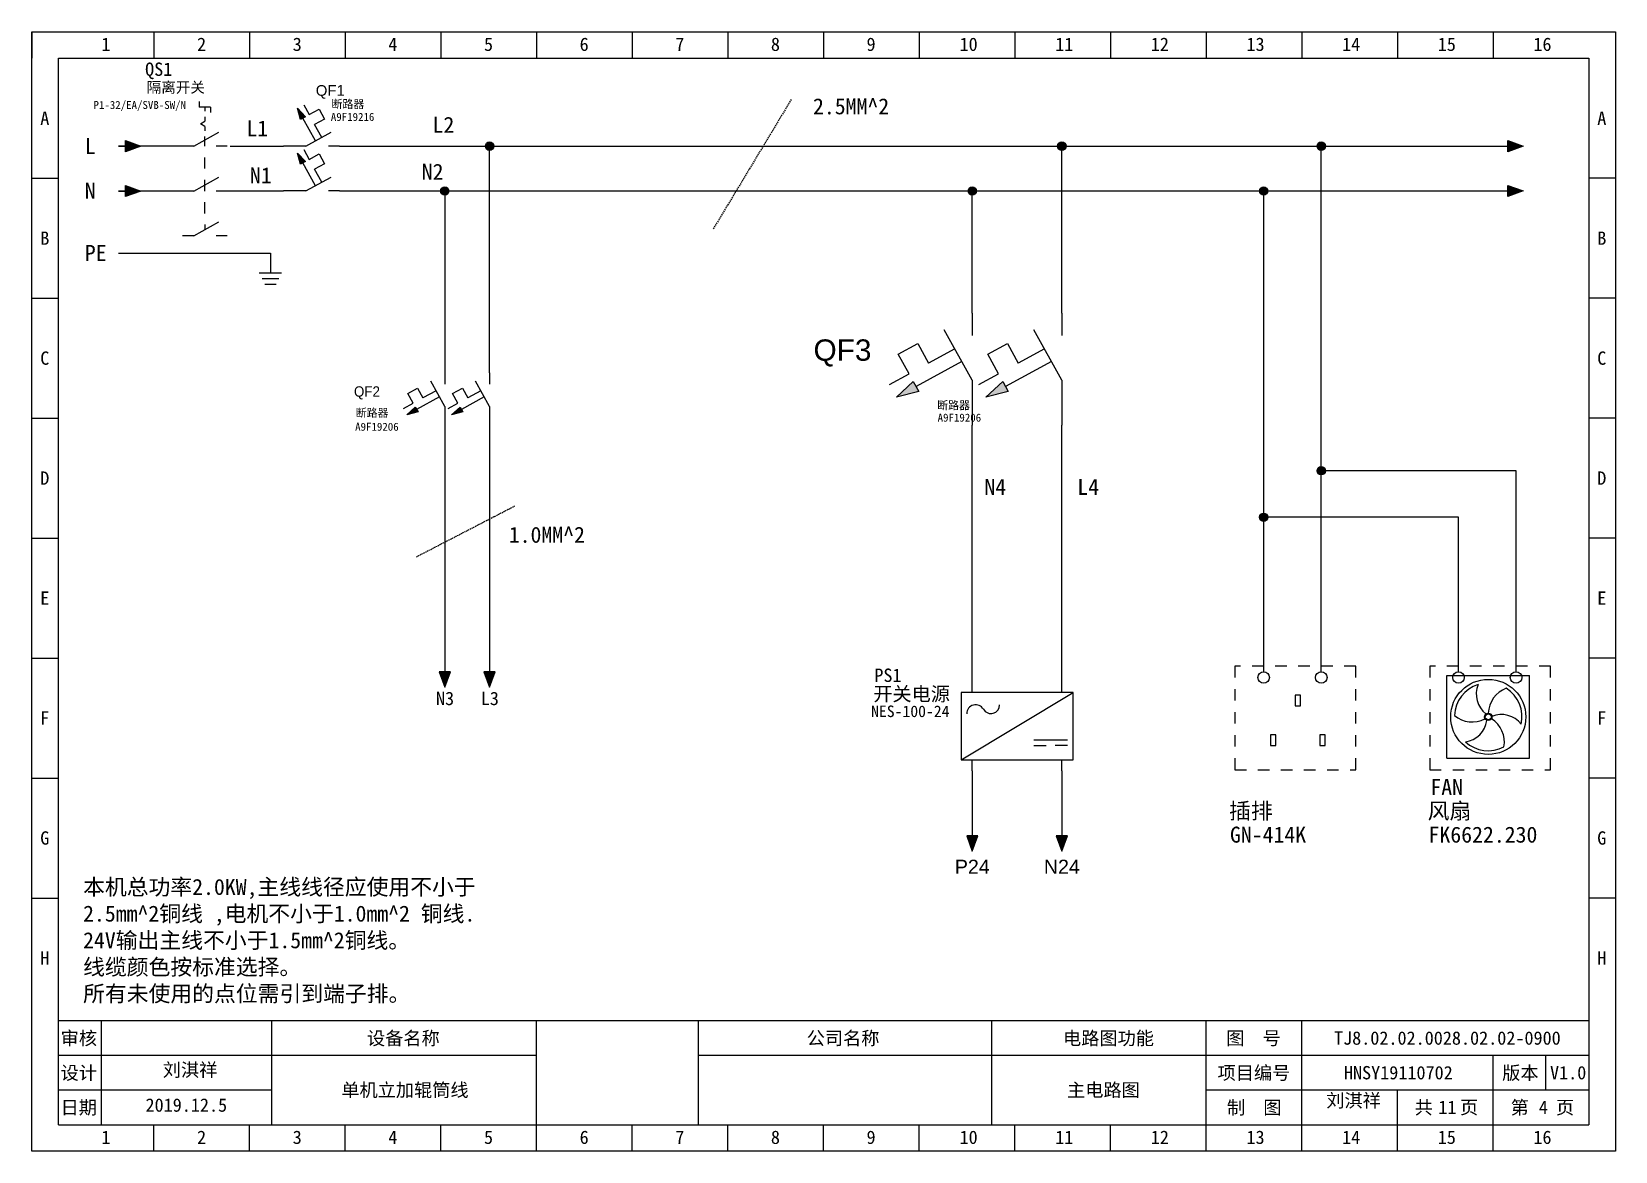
# Model space of a CAD drawing. Header units: millimetres. Extents: x 2035 to 3883, y 1511 to 1945.
# Drawn here: x 2962.8 to 3259.8, y 1735.4 to 1945.4 of the extents above; entities that cross this region are included whole.
import ezdxf
from ezdxf.enums import TextEntityAlignment as Align

# ---------------------------------------------------------------- set-up
doc = ezdxf.new("R2010")
doc.units = ezdxf.units.MM
doc.linetypes.add('EPL_DASH', pattern=[1, 0.5, -0.5])
doc.linetypes.add('HIDDEN', pattern=[0.375, 0.25, -0.125])
for name, color, linetype, lineweight in [('EPLAN300', 5, 'Continuous', 25), ('EPLAN302', 5, 'Continuous', 25), ('EPLAN305', 5, 'EPL_DASH', 25), ('EPLAN311', 1, 'Continuous', 25)]:
    doc.layers.add(name, color=color, linetype=linetype, lineweight=lineweight)
doc.styles.get("Standard").update_dxf_attribs({"font": 'arial.ttf'})
doc.styles.add('宋体', font='')
doc.styles.get('宋体').set_extended_font_data('宋体')

msp = doc.modelspace()

# ---------------------------------------------------------------- texts
at = {"color": 5, "linetype": 'EPL_DASH', "insert": (2972.47, 1786.45), "char_height": 3, "attachment_point": 1, "style": '宋体'}
msp.add_mtext_dynamic_manual_height_columns('本机总功率2.0KW,主线线径应使用不小于2.5mm^ 2铜线 ,电机不小于1.0mm^ 2 铜线. 24V输出主线不小于1.5mm^ 2铜线。\\P线缆颜色按标准选择。\\P所有未使用的点位需引到端子排。', width=76.157, gutter_width=25, heights=[0], dxfattribs=at)
at = {"style": '宋体'}
for tag, p, height in [('QS1', (2984.1, 1937.07), 2.5), ('2.5MM^2', (3109.36, 1929.86), 3), ('L1', (3003.09, 1925.71), 3), ('L2', (3038.01, 1926.39), 3), ('L', (2972.79, 1922.42), 3), ('N1', (3003.75, 1916.91), 3), ('N2', (3035.98, 1917.58), 3), ('N', (2972.79, 1914.02), 3), ('PE', (2972.79, 1902.36), 3), ('N4', (3141.51, 1858.49), 3), ('L4', (3158.93, 1858.49), 3), ('1.0MM^2', (3052.3, 1849.5), 3), ('PS1', (3120.86, 1823.4), 2.5), ('N3', (3038.65, 1819.05), 2.5), ('L3', (3047.05, 1819.05), 2.5), ('NES-100-24', (3120.26, 1816.81), 2.16), ('FAN', (3225.14, 1802.18), 3), ('插排', (3187.39, 1797.72), 3), ('风扇', (3224.63, 1797.72), 3), ('GN-414K', (3187.56, 1793.26), 3), ('FK6622.230', (3224.8, 1793.26), 3)]:
    msp.add_attdef(tag, p, '', height=height, dxfattribs=at)
at = {"color": 5, "style": '宋体'}
for tag, p in [('P1-32/EA/SVB-SW/N', (2974.42, 1930.86)), ('断路器', (3019.06, 1931.03)), ('A9F19216', (3018.93, 1928.62)), ('断路器', (3023.6, 1873.11)), ('断路器', (3132.66, 1874.53)), ('A9F19206', (3023.49, 1870.51)), ('A9F19206', (3132.73, 1872.22))]:
    msp.add_attdef(tag, p, '', height=1.5, dxfattribs=at)
at = {"style": '宋体'}
for tag, text, p in [('TJ8.02.02.0028.02.02-0900', 'TJ8.01.01.0181.00.01-0900', (3228.33, 1756.61)), ('刘淇祥', '', (2992.53, 1750.65)), ('HNSY19110702', '####', (3219.13, 1750.11)), ('V1.0', '1.0', (3250.98, 1750.11)), ('单机立加辊筒线', '', (3032.83, 1746.86)), ('主电路图', '封页', (3163.83, 1746.86)), ('刘淇祥', '', (3210.74, 1744.9)), ('2019.12.5', '2019/09/23', (2991.83, 1744.04)), ('11', '02', (3228.33, 1743.61)), ('4', '01', (3246.33, 1743.61))]:
    msp.add_attdef(tag, text=text, height=2.5, dxfattribs=at).set_placement(p, align=Align.MIDDLE_CENTER)

# ---------------------------------------------------------------- blocks, each defined once
blk = doc.blocks.new('*U89')
blk.add_line((-2.5, 0), (2.5, 0))
blk = doc.blocks.new('*U90')
at = {"color": 0, "linetype": 'ByBlock', "lineweight": -2, "transparency": 16777216}
for p in [(0, 0), (0, -22.5), (0, -45), (0, -67.5), (0, -90), (0, -112.5), (0, -135)]:
    blk.add_blockref('*U89', p, dxfattribs=at)
blk = doc.blocks.new('*U91')
blk.add_line((-2.5, 0), (2.5, 0))
blk = doc.blocks.new('*U92')
at = {"color": 0, "linetype": 'ByBlock', "lineweight": -2, "transparency": 16777216}
for p in [(0, 0), (0, -22.5), (0, -45), (0, -67.5), (0, -90), (0, -112.5), (0, -135)]:
    blk.add_blockref('*U91', p, dxfattribs=at)
blk = doc.blocks.new('制图图框')
for p, q in [((-2700.08, 789.32), (-2403.08, 789.32)), ((-2700.08, 579.32), (-2700.08, 789.32)), ((-2700.08, 789.32), (-2700.08, 784.32)), ((-2700.08, 789.32), (-2695.08, 789.32)), ((-2677.15, 789.32), (-2677.15, 784.32)), ((-2659.21, 789.32), (-2659.21, 784.32)), ((-2641.27, 789.32), (-2641.27, 784.32)), ((-2623.33, 789.32), (-2623.33, 784.32)), ((-2605.4, 789.32), (-2605.4, 784.32)), ((-2587.46, 789.32), (-2587.46, 784.32)), ((-2569.52, 789.32), (-2569.52, 784.32)), ((-2551.58, 789.32), (-2551.58, 784.32)), ((-2533.65, 789.32), (-2533.65, 784.32)), ((-2515.71, 789.32), (-2515.71, 784.32)), ((-2497.77, 789.32), (-2497.77, 784.32)), ((-2479.83, 789.32), (-2479.83, 784.32)), ((-2461.9, 789.32), (-2461.9, 784.32)), ((-2443.96, 789.32), (-2443.96, 784.32)), ((-2426.02, 789.32), (-2426.02, 784.32)), ((-2403.08, 789.32), (-2403.08, 579.32)), ((-2403.08, 789.32), (-2403.08, 784.32)), ((-2695.08, 784.32), (-2408.08, 784.32)), ((-2695.08, 584.32), (-2695.08, 784.32)), ((-2408.08, 784.32), (-2408.08, 584.32)), ((-2408.08, 603.82), (-2695.08, 603.82)), ((-2687.08, 603.82), (-2687.08, 584.32)), ((-2655.08, 603.82), (-2655.08, 584.32)), ((-2655.08, 603.82), (-2655.08, 584.32)), ((-2605.4, 579.32), (-2605.4, 603.82)), ((-2575.08, 603.82), (-2575.08, 584.32)), ((-2575.08, 603.82), (-2575.08, 584.32)), ((-2575.08, 603.82), (-2575.08, 584.32)), ((-2520.08, 603.82), (-2520.08, 584.32)), ((-2479.83, 579.32), (-2479.83, 603.82)), ((-2461.9, 579.32), (-2461.9, 603.82)), ((-2655.08, 597.32), (-2695.08, 597.32)), ((-2605.4, 597.32), (-2655.08, 597.32)), ((-2408.08, 597.32), (-2575.08, 597.32)), ((-2426.02, 579.32), (-2426.02, 597.32)), ((-2416.18, 597.32), (-2416.18, 590.82)), ((-2655.08, 590.82), (-2695.08, 590.82)), ((-2408.08, 590.82), (-2479.83, 590.82)), ((-2443.96, 579.32), (-2443.96, 590.82)), ((-2695.08, 584.32), (-2408.08, 584.32)), ((-2677.15, 579.32), (-2677.15, 584.32)), ((-2659.21, 579.32), (-2659.21, 584.32)), ((-2641.27, 579.32), (-2641.27, 584.32)), ((-2623.33, 579.32), (-2623.33, 584.32)), ((-2587.46, 579.32), (-2587.46, 584.32)), ((-2569.52, 579.32), (-2569.52, 584.32)), ((-2551.58, 579.32), (-2551.58, 584.32)), ((-2533.65, 579.32), (-2533.65, 584.32)), ((-2515.71, 579.32), (-2515.71, 584.32)), ((-2497.77, 579.32), (-2497.77, 584.32)), ((-2403.08, 579.32), (-2700.08, 579.32))]:
    blk.add_line(p, q)
blk.add_blockref('*U90', (-2697.58, 761.82))
at = {"xscale": -1}
blk.add_blockref('*U92', (-2405.58, 761.82), dxfattribs=at)
at = {"style": '宋体'}
for s, p in [('1', (-2687.01, 785.71)), ('2', (-2669.07, 785.71)), ('3', (-2651.13, 785.71)), ('4', (-2633.2, 785.71)), ('5', (-2615.26, 785.71)), ('6', (-2597.32, 785.71)), ('7', (-2579.38, 785.71)), ('8', (-2561.45, 785.71)), ('9', (-2543.51, 785.71)), ('10', (-2526.07, 785.71)), ('11', (-2508.13, 785.71)), ('12', (-2490.2, 785.71)), ('13', (-2472.26, 785.71)), ('14', (-2454.32, 785.71)), ('15', (-2436.38, 785.71)), ('16', (-2418.45, 785.71)), ('A', (-2698.47, 771.84)), ('A', (-2406.47, 771.84)), ('B', (-2698.47, 749.34)), ('B', (-2406.47, 749.34)), ('C', (-2698.47, 726.84)), ('C', (-2406.47, 726.84)), ('D', (-2698.47, 704.34)), ('D', (-2406.47, 704.34)), ('E', (-2698.47, 681.84)), ('E', (-2406.47, 681.84)), ('F', (-2698.47, 659.34)), ('F', (-2406.47, 659.34)), ('G', (-2698.47, 636.84)), ('G', (-2406.47, 636.84)), ('H', (-2698.47, 614.34)), ('H', (-2406.47, 614.34)), ('审核', (-2694.65, 599.29)), ('设备名称', (-2637.2, 599.28)), ('公司名称', (-2554.73, 599.29)), ('电路图功能', (-2506.66, 599.29)), ('图  号', (-2476.05, 599.3)), ('设计', (-2694.66, 592.79)), ('项目编号', (-2477.68, 592.79)), ('版本', (-2424.3, 592.79)), ('日期', (-2694.66, 586.29)), ('制  图', (-2475.91, 586.28)), ('共   页', (-2440.72, 586.31)), ('第   页', (-2422.72, 586.3)), ('1', (-2687.01, 580.71)), ('2', (-2669.07, 580.71)), ('3', (-2651.13, 580.71)), ('4', (-2633.2, 580.71)), ('5', (-2615.26, 580.71)), ('6', (-2597.32, 580.71)), ('7', (-2579.38, 580.71)), ('8', (-2561.45, 580.71)), ('9', (-2543.51, 580.71)), ('10', (-2526.07, 580.71)), ('11', (-2508.13, 580.71)), ('12', (-2490.2, 580.71)), ('13', (-2472.26, 580.71)), ('14', (-2454.32, 580.71)), ('15', (-2436.38, 580.71)), ('16', (-2418.45, 580.71))]:
    blk.add_text(s, height=2.5, dxfattribs=at).set_placement(p)
blk = doc.blocks.new('断路器2P')
at = {"layer": 'EPLAN300', "linetype": 'Continuous', "lineweight": 25, "ltscale": 4}
for points in [[(-4.743, -5.255), (-3.683, -4.276), (-3.347, -4.89)], [(0.857, -5.255), (1.917, -4.276), (2.253, -4.89)]]:
    blk.add_hatch(color=5, dxfattribs=at).paths.add_polyline_path(points, flags=0)
at = {"layer": 'EPLAN300', "color": 5, "linetype": 'Continuous', "lineweight": 25}
for p, q in [((0, 0), (0, -1.4)), ((5.6, 0), (5.6, -1.4)), ((0.002, -4.199), (0.002, -5.599)), ((5.602, -4.199), (5.602, -5.599)), ((0.002, -5.599), (0.002, -6.999)), ((5.602, -5.599), (5.602, -6.999))]:
    blk.add_line(p, q, dxfattribs=at)
at = {"layer": 'EPLAN300', "color": 5, "linetype": 'Continuous', "lineweight": 25, "ltscale": 4}
for p, q in [((-4.625, -2.57), (-3.397, -1.897)), ((-3.397, -1.897), (-2.724, -3.125)), ((0.002, -4.199), (-1.748, -1.049)), ((0.975, -2.57), (2.203, -1.897)), ((2.203, -1.897), (2.876, -3.125)), ((5.602, -4.199), (3.852, -1.049)), ((-3.952, -3.798), (-4.625, -2.57)), ((-1.091, -2.23), (-2.724, -3.125)), ((1.648, -3.798), (0.975, -2.57)), ((4.509, -2.23), (2.876, -3.125)), ((-5.179, -4.471), (-3.952, -3.798)), ((-0.654, -3.017), (-3.515, -4.583)), ((0.421, -4.471), (1.648, -3.798)), ((4.946, -3.017), (2.085, -4.583))]:
    blk.add_line(p, q, dxfattribs=at)
for points in [[(-4.743, -5.255), (-3.683, -4.276), (-3.347, -4.89), (-4.743, -5.255)], [(0.857, -5.255), (1.917, -4.276), (2.253, -4.89), (0.857, -5.255)]]:
    blk.add_lwpolyline(points, close=True, dxfattribs=at)
at = {"color": 5}
blk.add_attdef('17_20010', text='', height=1.754, dxfattribs=at).set_placement((-6.3, -2.975), align=Align.MIDDLE_RIGHT)
blk = doc.blocks.new('隔离开关3P')
at = {"layer": 'EPLAN300', "color": 5, "linetype": 'Continuous', "lineweight": 25, "ltscale": 4}
for p, q in [((2.1, 5.6), (2.1, 4.9)), ((3.5, 4.9), (2.1, 4.9)), ((2.8, 4.9), (2.8, 4.38)), ((3.5, 4.9), (3.5, 4.2)), ((2.27, 2.8), (2.8, 3.15)), ((2.8, 2.45), (2.27, 2.8)), ((2.8, 3.68), (2.8, 3.15)), ((2.8, 2.45), (2.8, 1.93)), ((1.4, 0), (4.55, 1.75)), ((2.8, 0), (2.8, 1.23)), ((1.4, -5.6), (4.55, -3.85)), ((1.4, -11.2), (4.55, -9.45)), ((2.8, -9.8), (2.8, -10.41))]:
    blk.add_line(p, q, dxfattribs=at)
at = {"layer": 'EPLAN300', "color": 5, "linetype": 'Continuous', "lineweight": 25}
for p, q in [((1.4, 0), (0, 0)), ((5.6, 0), (4.2, 0)), ((2.8, -2.8), (2.8, -1.4)), ((1.4, -5.6), (0, -5.6)), ((2.8, -5.6), (2.8, -4.2)), ((5.6, -5.6), (4.2, -5.6)), ((2.8, -8.4), (2.8, -7)), ((1.4, -11.2), (0, -11.2)), ((5.6, -11.2), (4.2, -11.2))]:
    blk.add_line(p, q, dxfattribs=at)
at = {"color": 5}
blk.add_attdef('17_20010', text='', height=1.75, dxfattribs=at).set_placement((2.8, 6.3), align=Align.BOTTOM_CENTER)
blk = doc.blocks.new('接地标识')
at = {"layer": 'EPLAN300', "color": 5, "linetype": 'Continuous', "lineweight": 25, "ltscale": 4}
for p, q in [((1.05, 2.1), (-1.05, 2.1)), ((0.7, 2.8), (-0.7, 2.8)), ((1.4, 1.4), (-1.4, 1.4)), ((0, 0), (0, 1.4))]:
    blk.add_line(p, q, dxfattribs=at)
at = {"color": 5}
blk.add_attdef('17_20010', text='', height=1.7535, dxfattribs=at).set_placement((-2.8, 1.92465), align=Align.MIDDLE_RIGHT)
blk = doc.blocks.new('开关电源')
at = {"layer": 'EPLAN300', "color": 5, "linetype": 'Continuous', "lineweight": 25, "ltscale": 4}
for p, q in [((0, -1.4), (0, 0)), ((11.2, -1.4), (11.2, 0)), ((-1.4, -9.8), (12.6, -1.4)), ((7.69, -7.33), (11.89, -7.33)), ((0, -11.2), (0, -9.8)), ((7.69, -8.03), (9.23, -8.03)), ((11.89, -8.03), (10.35, -8.03)), ((11.2, -11.2), (11.2, -9.8))]:
    blk.add_line(p, q, dxfattribs=at)
blk.add_lwpolyline([(-1.4, -9.8), (12.6, -9.8), (12.6, -1.4), (-1.4, -1.4)], close=True, dxfattribs=at)
for centre, radius, start, end in [((0.43, -4.05), 1.12, 30, 180), ((2.34, -2.95), 1.08, 210, 0)]:
    blk.add_arc(centre, radius, start, end, dxfattribs=at)
at = {"color": 5}
blk.add_attdef('17_20010', text='', height=1.75, dxfattribs=at).set_placement((-2.8, -2.98), align=Align.MIDDLE_RIGHT)
blk = doc.blocks.new('_U5')
at = {"color": 7, "linetype": 'Continuous', "lineweight": 25}
for centre, radius, start, end in [((34.2, 17.5), 86.4, 157.3036, 232.3695), ((85.3, -51.9), 95.9, 110.1869, 177.7236)]:
    blk.add_arc(centre, radius, start, end, dxfattribs=at)
blk = doc.blocks.new('_U7')
blk.add_blockref('_U5', (18517.8, 9069.5))
for p, rotation in [((18449.1, 8986.9), 120.0000000000103), ((18555, 8968.7), 239.9999999999896)]:
    blk.add_blockref('_U5', p, dxfattribs=dict(rotation=rotation))
blk = doc.blocks.new('风扇')
at = {"color": 7, "linetype": 'Continuous', "lineweight": 25}
for p, q in [((18363.9, 9151.8), (18650.7, 9151.8)), ((18363.9, 8865), (18363.9, 9151.8)), ((18650.7, 8865), (18650.7, 9151.8)), ((18363.9, 8865), (18650.7, 8865))]:
    blk.add_line(p, q, dxfattribs=at)
for radius in [130.4, 13, 10.4]:
    blk.add_circle((18507.3, 9008.4), radius, dxfattribs=at)
for start, end in [(107.3564, 177.7039), (347.3564, 57.7039), (227.3564, 297.7039)]:
    blk.add_arc((18507.3, 9008.4), 117.4, start, end, dxfattribs=at)
blk.add_blockref('_U7', (0, 0))
blk = doc.blocks.new('EPLSYM_LibrarySPECIAL_Symbol17_Variant0_Placement1')
at = {"layer": 'EPLAN302', "color": 5, "linetype": 'Continuous', "lineweight": 25, "ltscale": 4}
blk.add_line((0, 1), (0, 4), dxfattribs=at)
blk.add_circle((0, 0), 1, dxfattribs=at)
at = {"color": 5}
blk.add_attdef('17_20039', text='', height=1.3026, dxfattribs=at).set_placement((2.3, 1.5), align=Align.BOTTOM_LEFT)
at = {"color": 0}
blk.add_attdef('17_20036', text='', height=1.8036, dxfattribs=at).set_placement((0, -1.36072), align=Align.TOP_CENTER)
blk = doc.blocks.new('EPLSYM_LibrarySPECIAL_Symbol0_Variant0_Placement-12')
at = {"layer": 'EPLAN305', "color": 5, "linetype": 'EPL_DASH', "lineweight": 25, "ltscale": 4}
blk.add_lwpolyline([(0, -18), (21, -18), (21, 0), (0, 0)], close=True, dxfattribs=at)
at = {"color": 5}
blk.add_attdef('17_20010', text='', height=2.505, dxfattribs=at).set_placement((-1.5, -1.001), align=Align.TOP_RIGHT)
at = {"color": 73}
blk.add_attdef('17_20300', text='', height=1.8036, dxfattribs=at).set_placement((-1.5, -5.13947), align=Align.TOP_RIGHT)
at = {"color": 0}
for tag, p in [('17_20027', (-1.5, -8.22017)), ('17_20901[1]', (-1.5, -11.30087)), ('17_20011', (-1.5, -14.38157)), ('17_20025', (-1.5, -17.46227)), ('17_20024', (-1.5, -20.54297))]:
    blk.add_attdef(tag, text='', height=1.8036, dxfattribs=at).set_placement(p, align=Align.TOP_RIGHT)
blk = doc.blocks.new('箭头')
at = {"layer": 'EPLAN311', "linetype": 'Continuous', "lineweight": 25, "ltscale": 4}
blk.add_hatch(color=1, dxfattribs=at).paths.add_polyline_path([(0.875, 0.7), (2.8, 0), (0.875, -0.7)], flags=0)
at = {"layer": 'EPLAN311', "color": 1, "linetype": 'Continuous', "lineweight": 25, "ltscale": 4}
blk.add_line((0, 0), (0.875, 0), dxfattribs=at)
blk.add_lwpolyline([(0.875, 0.7), (2.8, 0), (0.875, -0.7)], close=True, dxfattribs=at)
at = {"color": 5}
blk.add_attdef('70_20010', text='', height=1.7535, dxfattribs=at).set_placement((3.5, -0.17535), align=Align.MIDDLE_LEFT)
blk = doc.blocks.new('短接圆点')
at = {"layer": 'EPLAN311', "linetype": 'Continuous', "lineweight": 25, "ltscale": 4}
h = blk.add_hatch(color=1, dxfattribs=at)
edge = h.paths.add_edge_path()
edge.add_arc((0, 0), 0.525, 0, 360)
at = {"layer": 'EPLAN311', "color": 1, "linetype": 'Continuous', "lineweight": 25, "ltscale": 4}
blk.add_circle((0, 0), 0.525, dxfattribs=at)
blk = doc.blocks.new('箭头下')
at = {"layer": 'EPLAN311', "linetype": 'Continuous', "lineweight": 25, "ltscale": 4}
blk.add_hatch(color=1, dxfattribs=at).paths.add_polyline_path([(-0.7, -0.875), (0, -2.8), (0.7, -0.875)], flags=0)
at = {"layer": 'EPLAN311', "color": 1, "linetype": 'Continuous', "lineweight": 25, "ltscale": 4}
blk.add_line((0, 0), (0, -0.875), dxfattribs=at)
blk.add_lwpolyline([(-0.7, -0.875), (0, -2.8), (0.7, -0.875)], close=True, dxfattribs=at)
at = {"color": 5}
blk.add_attdef('70_20010', text='', height=1.7535, dxfattribs=at).set_placement((0, -3.8507), align=Align.TOP_CENTER)

# ---------------------------------------------------------------- linework, layer by layer
at = {"color": 5, "linetype": 'HIDDEN'}
for p, q in [((3105.29, 1932.65), (3090.65, 1908.36)), ((3034.99, 1846.88), (3053.47, 1856.43))]:
    msp.add_line(p, q, dxfattribs=at)
for p, q in [((2991.11, 1923.87), (2979.11, 1923.87)), ((3000.07, 1923.87), (3010.07, 1923.87)), ((3020.57, 1923.88), (3238.34, 1923.88)), ((3048.7, 1881.37), (3048.7, 1923.88)), ((3156.02, 1892.57), (3156.02, 1923.88)), ((3204.68, 1828.54), (3204.68, 1923.88)), ((2991.11, 1915.47), (2979.11, 1915.47)), ((3010.07, 1915.47), (2999.51, 1915.47)), ((3020.57, 1915.48), (3238.34, 1915.48)), ((3040.3, 1915.48), (3040.3, 1881.37)), ((3139.22, 1892.57), (3139.22, 1915.48)), ((3193.88, 1828.54), (3193.88, 1915.48)), ((2979.11, 1903.81), (3007.6, 1903.81)), ((3007.6, 1903.81), (3007.6, 1900.08)), ((3139.23, 1823.51), (3139.23, 1871.57)), ((3156.03, 1823.51), (3156.03, 1871.57)), ((3040.3, 1870.87), (3040.3, 1826.59)), ((3048.7, 1870.87), (3048.7, 1826.59)), ((3241.21, 1863.01), (3204.68, 1863.01)), ((3241.21, 1828.54), (3241.21, 1863.01)), ((3230.41, 1854.28), (3193.88, 1854.28)), ((3230.41, 1828.54), (3230.41, 1854.28)), ((3199.76, 1820.89), (3199.76, 1818.89)), ((3200.76, 1820.89), (3199.76, 1820.89)), ((3200.76, 1818.89), (3200.76, 1820.89)), ((3199.76, 1818.89), (3200.76, 1818.89)), ((3195.14, 1813.49), (3195.14, 1811.49)), ((3196.14, 1813.49), (3195.14, 1813.49)), ((3196.14, 1811.49), (3196.14, 1813.49)), ((3204.38, 1813.49), (3204.38, 1811.49)), ((3205.38, 1813.49), (3204.38, 1813.49)), ((3205.38, 1811.49), (3205.38, 1813.49)), ((3195.14, 1811.49), (3196.14, 1811.49)), ((3204.38, 1811.49), (3205.38, 1811.49)), ((3139.23, 1806.71), (3139.23, 1795.83)), ((3156.03, 1806.71), (3156.03, 1795.83))]:
    msp.add_line(p, q)

# ---------------------------------------------------------------- block references
msp.add_blockref('制图图框', (5662.91, 1156.04))
ref = msp.add_blockref('隔离开关3P', (2991.11, 1923.87), dxfattribs=dict(xscale=1.5, yscale=1.5, zscale=1.5))
ref.add_attrib('17_20010', '隔离开关', dxfattribs={"color": 5, "height": 2, "style": '宋体'}).set_placement((2995.31, 1933.32), align=Align.BOTTOM_RIGHT)
ref = msp.add_blockref('断路器2P', (3020.57, 1923.88), dxfattribs=dict(xscale=1.5, yscale=1.5, zscale=1.5, rotation=270))
ref.add_attrib('17_20010', 'QF1', (3016.11, 1933.33), dxfattribs={"color": 5, "height": 2})
at = {"xscale": 1.5, "yscale": 1.5, "zscale": 1.5}
for name, p in [('箭头', (2979.11, 1923.87)), ('短接圆点', (3048.7, 1923.88)), ('短接圆点', (3156.03, 1923.88)), ('短接圆点', (3204.68, 1923.88)), ('箭头', (3238.34, 1923.88)), ('箭头', (2979.11, 1915.47)), ('短接圆点', (3040.3, 1915.48)), ('短接圆点', (3139.22, 1915.48)), ('短接圆点', (3193.88, 1915.48)), ('箭头', (3238.34, 1915.48)), ('短接圆点', (3204.68, 1863.01)), ('短接圆点', (3193.88, 1854.28)), ('箭头下', (3040.3, 1826.59)), ('箭头下', (3048.7, 1826.59))]:
    msp.add_blockref(name, p, dxfattribs=at)
at = {"xscale": 1.5, "yscale": 1.5, "zscale": 1.5, "rotation": 180}
msp.add_blockref('接地标识', (3007.6, 1902.21), dxfattribs=at)
ref = msp.add_blockref('断路器2P', (3139.22, 1892.57), dxfattribs=dict(xscale=3, yscale=3, zscale=3))
ref.add_attrib('17_20010', 'QF3', dxfattribs={"color": 5, "height": 4}).set_placement((3120.32, 1883.64), align=Align.RIGHT)
ref = msp.add_blockref('断路器2P', (3040.3, 1881.37), dxfattribs=dict(xscale=1.5, yscale=1.5, zscale=1.5))
ref.add_attrib('17_20010', 'QF2', dxfattribs={"color": 5, "height": 1.946, "width": 0.92084}).set_placement((3023.27, 1876.9), (3028.14, 1876.9), align=Align.FIT)
at = {"color": 0, "linetype": 'ByBlock', "lineweight": 15}
for name, p, xscale, yscale, zscale in [('EPLSYM_LibrarySPECIAL_Symbol17_Variant0_Placement1', (3193.88, 1824.22), 1.08, 1.08, 1.08), ('EPLSYM_LibrarySPECIAL_Symbol17_Variant0_Placement1', (3204.68, 1824.22), 1.08, 1.08, 1.08), ('EPLSYM_LibrarySPECIAL_Symbol17_Variant0_Placement1', (3230.41, 1824.22), 1.08, 1.08, 1.08), ('EPLSYM_LibrarySPECIAL_Symbol17_Variant0_Placement1', (3241.21, 1824.22), 1.08, 1.08, 1.08), ('风扇', (2236.6, 1330.39), 0.05400000000000001, 0.05400000000000001, 0.05400000000000001)]:
    msp.add_blockref(name, p, dxfattribs=dict(at, xscale=xscale, yscale=yscale, zscale=zscale))
at = {"color": 5, "linetype": 'ByBlock', "lineweight": 15, "xscale": 1.08, "yscale": 1.08, "zscale": 1.08}
for p in [(3188.48, 1826.38), (3225.01, 1826.38)]:
    msp.add_blockref('EPLSYM_LibrarySPECIAL_Symbol0_Variant0_Placement-12', p, dxfattribs=at)
ref = msp.add_blockref('开关电源', (3139.23, 1823.51), dxfattribs=dict(xscale=1.5, yscale=1.5, zscale=1.5))
ref.add_attrib('17_20010', '开关电源', dxfattribs={"color": 5, "height": 2.63, "style": '宋体'}).set_placement((3135.03, 1819.05), align=Align.BOTTOM_RIGHT)
at = {"xscale": 1.5, "yscale": 1.5, "zscale": 1.5}
for p, values in [((3139.23, 1795.83), {'70_20010': 'P24'}), ((3156.03, 1795.83), {'70_20010': 'N24'})]:
    msp.add_blockref('箭头下', p, dxfattribs=at).add_auto_attribs(values)

msp.set_redraw_order([(e.dxf.handle, doc.entitydb.next_handle()) for e in msp.query("TEXT MTEXT ATTDEF DIMENSION ARC_DIMENSION")])  # texts and dimensions are drawn at this point

doc.saveas('drawing.dxf')
